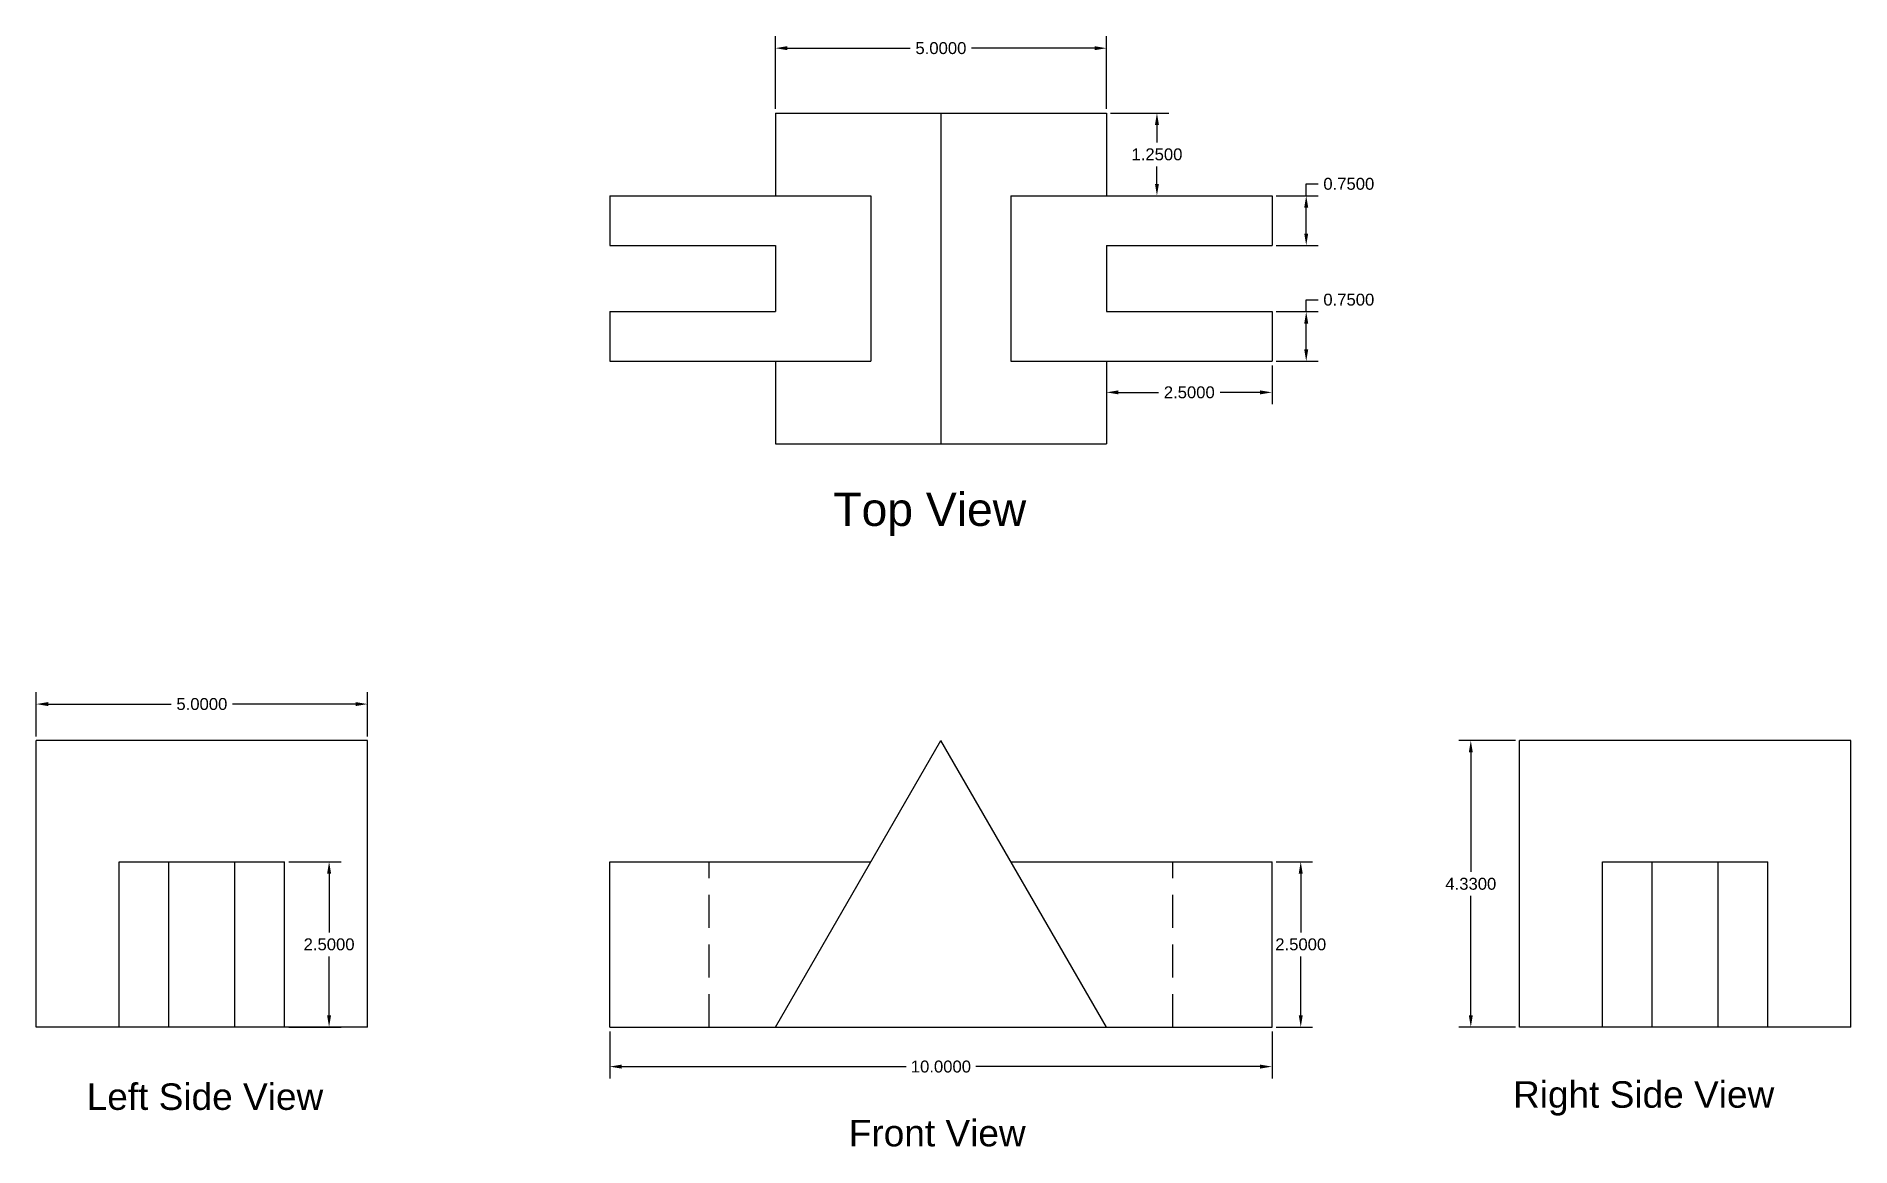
# Model space of a CAD drawing. Header units: inches. Extents: x 3 to 157, y 1 to 37.
# Drawn here: x 129.84 to 157.24, y 4.92 to 21.7 of the extents above; entities that cross this region are included whole.
import ezdxf

# ---------------------------------------------------------------- set-up
doc = ezdxf.new("R2010")
doc.units = ezdxf.units.IN
doc.header["$MEASUREMENT"] = 0
doc.linetypes.add('DASHED', pattern=[0.75, 0.5, -0.25])
doc.styles.get("Standard").update_dxf_attribs({"font": 'arial.ttf'})
doc.dimstyles.get("Standard").update_dxf_attribs({"dimtxt": 0.18, "dimasz": 0.18, "dimexe": 0.18, "dimexo": 0.0625, "dimgap": 0.09, "dimtad": 0, "dimtih": 1, "dimtoh": 1, "dimdec": 4, "dimzin": 0, "dimdsep": 46, "dimtxsty": 'Standard', "dimcen": 0.09, "dimadec": 0, "dimazin": 0, "dimtfac": 1, "dimtdec": 4, "dimtofl": 0, "dimtmove": 0, "dimatfit": 3, "dimfxl": 1, "dimtolj": 1, "dimtzin": 0, "dimarcsym": 0})

msp = doc.modelspace()

# ---------------------------------------------------------------- texts
at = {"attachment_point": 1}
for s, width, insert, char_height in [('\\pt6.5;Top View', 6.6220336, (141.8777, 14.80378), 0.5), ('\\pt4.8;Left Side View', 5.3168655, (130.60391, 5.88105), 0.4), ('\\pt4.8;Right Side View', 5.3168655, (152.14074, 5.91418), 0.4), ('\\pt4.8;Front View', 5.3168655, (142.11095, 5.33036), 0.4)]:
    msp.add_mtext_dynamic_manual_height_columns(s, width=width, gutter_width=1, heights=[0], dxfattribs=dict(at, insert=insert, char_height=char_height))

# ---------------------------------------------------------------- blocks, each defined once
blk = doc.blocks.new('*D55')
at = {"color": 0, "linetype": 'Continuous', "lineweight": -2, "transparency": 16777216}
for p, q in [((138.502, 6.668), (138.502, 5.955)), ((148.502, 6.668), (148.502, 5.955)), ((138.682, 6.135), (142.978, 6.135)), ((148.322, 6.135), (144.027, 6.135))]:
    blk.add_line(p, q, dxfattribs=at)
at = {"color": 0, "linetype": 'Continuous', "transparency": 16777216}
for points in [[(138.682, 6.165), (138.682, 6.105), (138.502, 6.135)], [(148.322, 6.165), (148.322, 6.105), (148.502, 6.135)]]:
    blk.add_solid(points, dxfattribs=at)
at = {"layer": 'Defpoints', "color": 0, "linetype": 'Continuous', "transparency": 16777216}
for p in [(138.502, 6.731), (148.502, 6.731), (148.502, 6.135)]:
    blk.add_point(p, dxfattribs=at)
at = {"color": 0, "linetype": 'Continuous', "transparency": 16777216, "insert": (143.502, 6.135), "char_height": 0.18, "attachment_point": 5}
blk.add_mtext('\\A1;10.0000', dxfattribs=at)
blk = doc.blocks.new('*D56')
at = {"color": 0, "linetype": 'Continuous', "lineweight": -2, "transparency": 16777216}
for p, q in [((148.565, 9.231), (149.115, 9.231)), ((148.935, 9.051), (148.935, 8.163)), ((148.935, 6.911), (148.935, 7.799)), ((148.565, 6.731), (149.115, 6.731))]:
    blk.add_line(p, q, dxfattribs=at)
at = {"color": 0, "linetype": 'Continuous', "transparency": 16777216}
for points in [[(148.905, 9.051), (148.965, 9.051), (148.935, 9.231)], [(148.905, 6.911), (148.965, 6.911), (148.935, 6.731)]]:
    blk.add_solid(points, dxfattribs=at)
at = {"layer": 'Defpoints', "color": 0, "linetype": 'Continuous', "transparency": 16777216}
for p in [(148.502, 9.231), (148.935, 9.231), (148.502, 6.731)]:
    blk.add_point(p, dxfattribs=at)
at = {"color": 0, "linetype": 'Continuous', "transparency": 16777216, "insert": (148.935, 7.981), "char_height": 0.18, "attachment_point": 5}
blk.add_mtext('\\A1;2.5000', dxfattribs=at)
blk = doc.blocks.new('*D57')
at = {"color": 0, "linetype": 'Continuous', "lineweight": -2, "transparency": 16777216}
for p, q in [((152.177, 11.061), (151.323, 11.061)), ((151.503, 10.881), (151.503, 9.078)), ((151.503, 6.911), (151.503, 8.714)), ((152.177, 6.731), (151.323, 6.731))]:
    blk.add_line(p, q, dxfattribs=at)
at = {"color": 0, "linetype": 'Continuous', "transparency": 16777216}
for points in [[(151.473, 10.881), (151.533, 10.881), (151.503, 11.061)], [(151.473, 6.911), (151.533, 6.911), (151.503, 6.731)]]:
    blk.add_solid(points, dxfattribs=at)
at = {"layer": 'Defpoints', "color": 0, "linetype": 'Continuous', "transparency": 16777216}
for p in [(151.503, 11.061), (152.239, 11.061), (152.239, 6.731)]:
    blk.add_point(p, dxfattribs=at)
at = {"color": 0, "linetype": 'Continuous', "transparency": 16777216, "insert": (151.503, 8.896), "char_height": 0.18, "attachment_point": 5}
blk.add_mtext('\\A1;4.3300', dxfattribs=at)
blk = doc.blocks.new('*D58')
at = {"color": 0, "linetype": 'Continuous', "lineweight": -2, "transparency": 16777216}
for p, q in [((133.655, 9.231), (134.444, 9.231)), ((134.264, 9.051), (134.264, 8.163)), ((134.264, 6.911), (134.264, 7.799)), ((133.655, 6.731), (134.444, 6.731))]:
    blk.add_line(p, q, dxfattribs=at)
at = {"color": 0, "linetype": 'Continuous', "transparency": 16777216}
for points in [[(134.234, 9.051), (134.294, 9.051), (134.264, 9.231)], [(134.234, 6.911), (134.294, 6.911), (134.264, 6.731)]]:
    blk.add_solid(points, dxfattribs=at)
at = {"layer": 'Defpoints', "color": 0, "linetype": 'Continuous', "transparency": 16777216}
for p in [(133.593, 9.231), (133.593, 6.731), (134.264, 6.731)]:
    blk.add_point(p, dxfattribs=at)
at = {"color": 0, "linetype": 'Continuous', "transparency": 16777216, "insert": (134.264, 7.981), "char_height": 0.18, "attachment_point": 5}
blk.add_mtext('\\A1;2.5000', dxfattribs=at)
blk = doc.blocks.new('*D59')
at = {"color": 0, "linetype": 'Continuous', "lineweight": -2, "transparency": 16777216}
for p, q in [((129.843, 11.123), (129.843, 11.792)), ((134.843, 11.123), (134.843, 11.792)), ((130.023, 11.612), (131.88, 11.612)), ((134.663, 11.612), (132.806, 11.612))]:
    blk.add_line(p, q, dxfattribs=at)
at = {"color": 0, "linetype": 'Continuous', "transparency": 16777216}
for points in [[(130.023, 11.642), (130.023, 11.582), (129.843, 11.612)], [(134.663, 11.642), (134.663, 11.582), (134.843, 11.612)]]:
    blk.add_solid(points, dxfattribs=at)
at = {"layer": 'Defpoints', "color": 0, "linetype": 'Continuous', "transparency": 16777216}
for p in [(129.843, 11.612), (129.843, 11.061), (134.843, 11.061)]:
    blk.add_point(p, dxfattribs=at)
at = {"color": 0, "linetype": 'Continuous', "transparency": 16777216, "insert": (132.343, 11.612), "char_height": 0.18, "attachment_point": 5}
blk.add_mtext('\\A1;5.0000', dxfattribs=at)
blk = doc.blocks.new('*D60')
at = {"color": 0, "linetype": 'Continuous', "lineweight": -2, "transparency": 16777216}
for p, q in [((141.002, 20.604), (141.002, 21.701)), ((146.002, 20.604), (146.002, 21.701)), ((141.182, 21.521), (143.039, 21.521)), ((145.822, 21.521), (143.966, 21.521))]:
    blk.add_line(p, q, dxfattribs=at)
at = {"color": 0, "linetype": 'Continuous', "transparency": 16777216}
for points in [[(141.182, 21.551), (141.182, 21.491), (141.002, 21.521)], [(145.822, 21.551), (145.822, 21.491), (146.002, 21.521)]]:
    blk.add_solid(points, dxfattribs=at)
at = {"layer": 'Defpoints', "color": 0, "linetype": 'Continuous', "transparency": 16777216}
for p in [(146.002, 21.521), (141.002, 20.541), (146.002, 20.541)]:
    blk.add_point(p, dxfattribs=at)
at = {"color": 0, "linetype": 'Continuous', "transparency": 16777216, "insert": (143.502, 21.521), "char_height": 0.18, "attachment_point": 5}
blk.add_mtext('\\A1;5.0000', dxfattribs=at)
blk = doc.blocks.new('*D61')
at = {"color": 0, "linetype": 'Continuous', "lineweight": -2, "transparency": 16777216}
for p, q in [((146.065, 20.541), (146.944, 20.541)), ((146.764, 20.361), (146.764, 20.098)), ((146.764, 19.471), (146.764, 19.734)), ((146.065, 19.291), (146.944, 19.291))]:
    blk.add_line(p, q, dxfattribs=at)
at = {"color": 0, "linetype": 'Continuous', "transparency": 16777216}
for points in [[(146.734, 20.361), (146.794, 20.361), (146.764, 20.541)], [(146.734, 19.471), (146.794, 19.471), (146.764, 19.291)]]:
    blk.add_solid(points, dxfattribs=at)
at = {"layer": 'Defpoints', "color": 0, "linetype": 'Continuous', "transparency": 16777216}
for p in [(146.002, 20.541), (146.764, 20.541), (146.002, 19.291)]:
    blk.add_point(p, dxfattribs=at)
at = {"color": 0, "linetype": 'Continuous', "transparency": 16777216, "insert": (146.764, 19.916), "char_height": 0.18, "attachment_point": 5}
blk.add_mtext('\\A1;1.2500', dxfattribs=at)
blk = doc.blocks.new('*D62')
at = {"color": 0, "linetype": 'Continuous', "lineweight": -2, "transparency": 16777216}
for p, q in [((149.018, 19.291), (149.018, 19.471)), ((149.018, 19.471), (149.198, 19.471)), ((148.565, 19.291), (149.198, 19.291)), ((149.018, 18.721), (149.018, 19.111)), ((148.565, 18.541), (149.198, 18.541))]:
    blk.add_line(p, q, dxfattribs=at)
at = {"color": 0, "linetype": 'Continuous', "transparency": 16777216}
for points in [[(148.988, 19.111), (149.048, 19.111), (149.018, 19.291)], [(148.988, 18.721), (149.048, 18.721), (149.018, 18.541)]]:
    blk.add_solid(points, dxfattribs=at)
at = {"layer": 'Defpoints', "color": 0, "linetype": 'Continuous', "transparency": 16777216}
for p in [(148.502, 19.291), (149.018, 19.291), (148.502, 18.541)]:
    blk.add_point(p, dxfattribs=at)
at = {"color": 0, "linetype": 'Continuous', "transparency": 16777216, "insert": (149.661, 19.471), "char_height": 0.18, "attachment_point": 5}
blk.add_mtext('\\A1;0.7500', dxfattribs=at)
blk = doc.blocks.new('*D63')
at = {"color": 0, "linetype": 'Continuous', "lineweight": -2, "transparency": 16777216}
for p, q in [((148.565, 17.541), (149.198, 17.541)), ((149.018, 17.541), (149.018, 17.721)), ((149.018, 17.721), (149.198, 17.721)), ((149.018, 16.971), (149.018, 17.361)), ((148.565, 16.791), (149.198, 16.791))]:
    blk.add_line(p, q, dxfattribs=at)
at = {"color": 0, "linetype": 'Continuous', "transparency": 16777216}
for points in [[(148.988, 17.361), (149.048, 17.361), (149.018, 17.541)], [(148.988, 16.971), (149.048, 16.971), (149.018, 16.791)]]:
    blk.add_solid(points, dxfattribs=at)
at = {"layer": 'Defpoints', "color": 0, "linetype": 'Continuous', "transparency": 16777216}
for p in [(148.502, 17.541), (149.018, 17.541), (148.502, 16.791)]:
    blk.add_point(p, dxfattribs=at)
at = {"color": 0, "linetype": 'Continuous', "transparency": 16777216, "insert": (149.661, 17.721), "char_height": 0.18, "attachment_point": 5}
blk.add_mtext('\\A1;0.7500', dxfattribs=at)
blk = doc.blocks.new('*D64')
at = {"color": 0, "linetype": 'Continuous', "lineweight": -2, "transparency": 16777216}
for p, q in [((146.002, 16.729), (146.002, 16.141)), ((148.502, 16.729), (148.502, 16.141)), ((146.182, 16.321), (146.788, 16.321)), ((148.322, 16.321), (147.717, 16.321))]:
    blk.add_line(p, q, dxfattribs=at)
at = {"color": 0, "linetype": 'Continuous', "transparency": 16777216}
for points in [[(146.182, 16.351), (146.182, 16.291), (146.002, 16.321)], [(148.322, 16.351), (148.322, 16.291), (148.502, 16.321)]]:
    blk.add_solid(points, dxfattribs=at)
at = {"layer": 'Defpoints', "color": 0, "linetype": 'Continuous', "transparency": 16777216}
for p in [(146.002, 16.791), (148.502, 16.791), (148.502, 16.321)]:
    blk.add_point(p, dxfattribs=at)
at = {"color": 0, "linetype": 'Continuous', "transparency": 16777216, "insert": (147.252, 16.321), "char_height": 0.18, "attachment_point": 5}
blk.add_mtext('\\A1;2.5000', dxfattribs=at)

# ---------------------------------------------------------------- dimensions: what is measured, and where the dimension line sits
at = {"linetype": 'Continuous'}
for base, p1, p2, picture, middle in [((146.00249, 21.52096), (141.00249, 20.54132), (146.00249, 20.54132), '*D60', (143.50249, 21.52096)), ((148.50249, 16.32121), (146.00249, 16.79132), (148.50249, 16.79132), '*D64', (147.25249, 16.32121)), ((129.84296, 11.61214), (134.84296, 11.06075), (129.84296, 11.06075), '*D59', (132.34296, 11.61214)), ((148.50249, 6.13503), (138.50249, 6.73075), (148.50249, 6.73075), '*D55', (143.50249, 6.13503))]:
    dim = msp.add_linear_dim(base=base, p1=p1, p2=p2, dimstyle='Standard', dxfattribs=at)
    dim.commit()
    dim.dimension.update_dxf_attribs({"geometry": picture, "text_midpoint": middle})
for base, p1, p2, picture, middle in [((146.76392, 20.54132), (146.00249, 19.29132), (146.00249, 20.54132), '*D61', (146.76392, 19.91632)), ((149.01754, 19.29132), (148.50249, 18.54132), (148.50249, 19.29132), '*D62', (149.66086, 19.47132)), ((149.01754, 17.54132), (148.50249, 16.79132), (148.50249, 17.54132), '*D63', (149.66086, 17.72132)), ((151.50291, 11.06075), (152.23923, 6.73075), (152.23923, 11.06075), '*D57', (151.50291, 8.89575)), ((134.26371, 6.73075), (133.59296, 9.23075), (133.59296, 6.73075), '*D58', (134.26371, 7.98075)), ((148.93516, 9.23075), (148.50249, 6.73075), (148.50249, 9.23075), '*D56', (148.93516, 7.98075))]:
    dim = msp.add_linear_dim(base=base, p1=p1, p2=p2, angle=90, dimstyle='Standard', dxfattribs=at)
    dim.commit()
    dim.dimension.update_dxf_attribs({"geometry": picture, "text_midpoint": middle})

# ---------------------------------------------------------------- linework, layer by layer
at = {"linetype": 'Continuous'}
for p, q in [((141.00249, 20.54132), (146.00249, 20.54132)), ((141.00249, 20.54132), (141.00249, 19.29132)), ((143.50249, 20.54132), (143.50249, 15.54132)), ((146.00249, 20.54132), (146.00249, 19.29132)), ((138.50249, 19.29132), (142.44591, 19.29132)), ((138.50249, 19.29132), (138.50249, 18.54132)), ((142.44591, 19.29132), (142.44591, 16.79132)), ((144.55907, 19.29132), (148.50249, 19.29132)), ((144.55907, 19.29132), (144.55907, 16.79132)), ((148.50249, 19.29132), (148.50249, 18.54132)), ((138.50249, 18.54132), (141.00249, 18.54132)), ((141.00249, 18.54132), (141.00249, 17.54132)), ((146.00249, 18.54132), (148.50249, 18.54132)), ((146.00249, 18.54132), (146.00249, 17.54132)), ((138.50249, 17.54132), (141.00249, 17.54132)), ((138.50249, 17.54132), (138.50249, 16.79132)), ((146.00249, 17.54132), (148.50249, 17.54132)), ((148.50249, 17.54132), (148.50249, 16.79132)), ((138.50249, 16.79132), (142.44591, 16.79132)), ((141.00249, 16.79132), (141.00249, 15.54132)), ((144.55907, 16.79132), (148.50249, 16.79132)), ((146.00249, 16.79132), (146.00249, 15.54132)), ((141.00249, 15.54132), (146.00249, 15.54132))]:
    msp.add_line(p, q, dxfattribs=at)
for p, q in [((129.84296, 6.73075), (129.84296, 11.06075)), ((134.84296, 11.06075), (129.84296, 11.06075)), ((134.84296, 6.73075), (134.84296, 11.06075)), ((141.00249, 6.73075), (143.50249, 11.06075)), ((146.00249, 6.73075), (143.50249, 11.06075)), ((152.23923, 6.73075), (152.23923, 11.06075)), ((157.23923, 11.06075), (152.23923, 11.06075)), ((157.23923, 6.73075), (157.23923, 11.06075)), ((131.09296, 9.23075), (133.59296, 9.23075)), ((131.09296, 6.73075), (131.09296, 9.23075)), ((131.84296, 6.73075), (131.84296, 9.23075)), ((132.84296, 6.73075), (132.84296, 9.23075)), ((133.59296, 6.73075), (133.59296, 9.23075)), ((138.50249, 9.23075), (142.44591, 9.23075)), ((138.50249, 6.73075), (138.50249, 9.23075)), ((144.55907, 9.23075), (148.50249, 9.23075)), ((148.50249, 6.73075), (148.50249, 9.23075)), ((153.48923, 9.23075), (155.98923, 9.23075)), ((153.48923, 6.73075), (153.48923, 9.23075)), ((154.23923, 6.73075), (154.23923, 9.23075)), ((155.23923, 6.73075), (155.23923, 9.23075)), ((155.98923, 6.73075), (155.98923, 9.23075)), ((134.84296, 6.73075), (129.84296, 6.73075)), ((138.50249, 6.73075), (148.50249, 6.73075)), ((157.23923, 6.73075), (152.23923, 6.73075))]:
    msp.add_line(p, q)
at = {"linetype": 'DASHED'}
for p, q in [((140.00249, 6.73075), (140.00249, 9.23075)), ((147.00249, 6.73075), (147.00249, 9.23075))]:
    msp.add_line(p, q, dxfattribs=at)

msp.set_redraw_order([(e.dxf.handle, doc.entitydb.next_handle()) for e in msp.query("TEXT MTEXT ATTDEF DIMENSION ARC_DIMENSION")])  # texts and dimensions are drawn at this point

doc.saveas('drawing.dxf')
